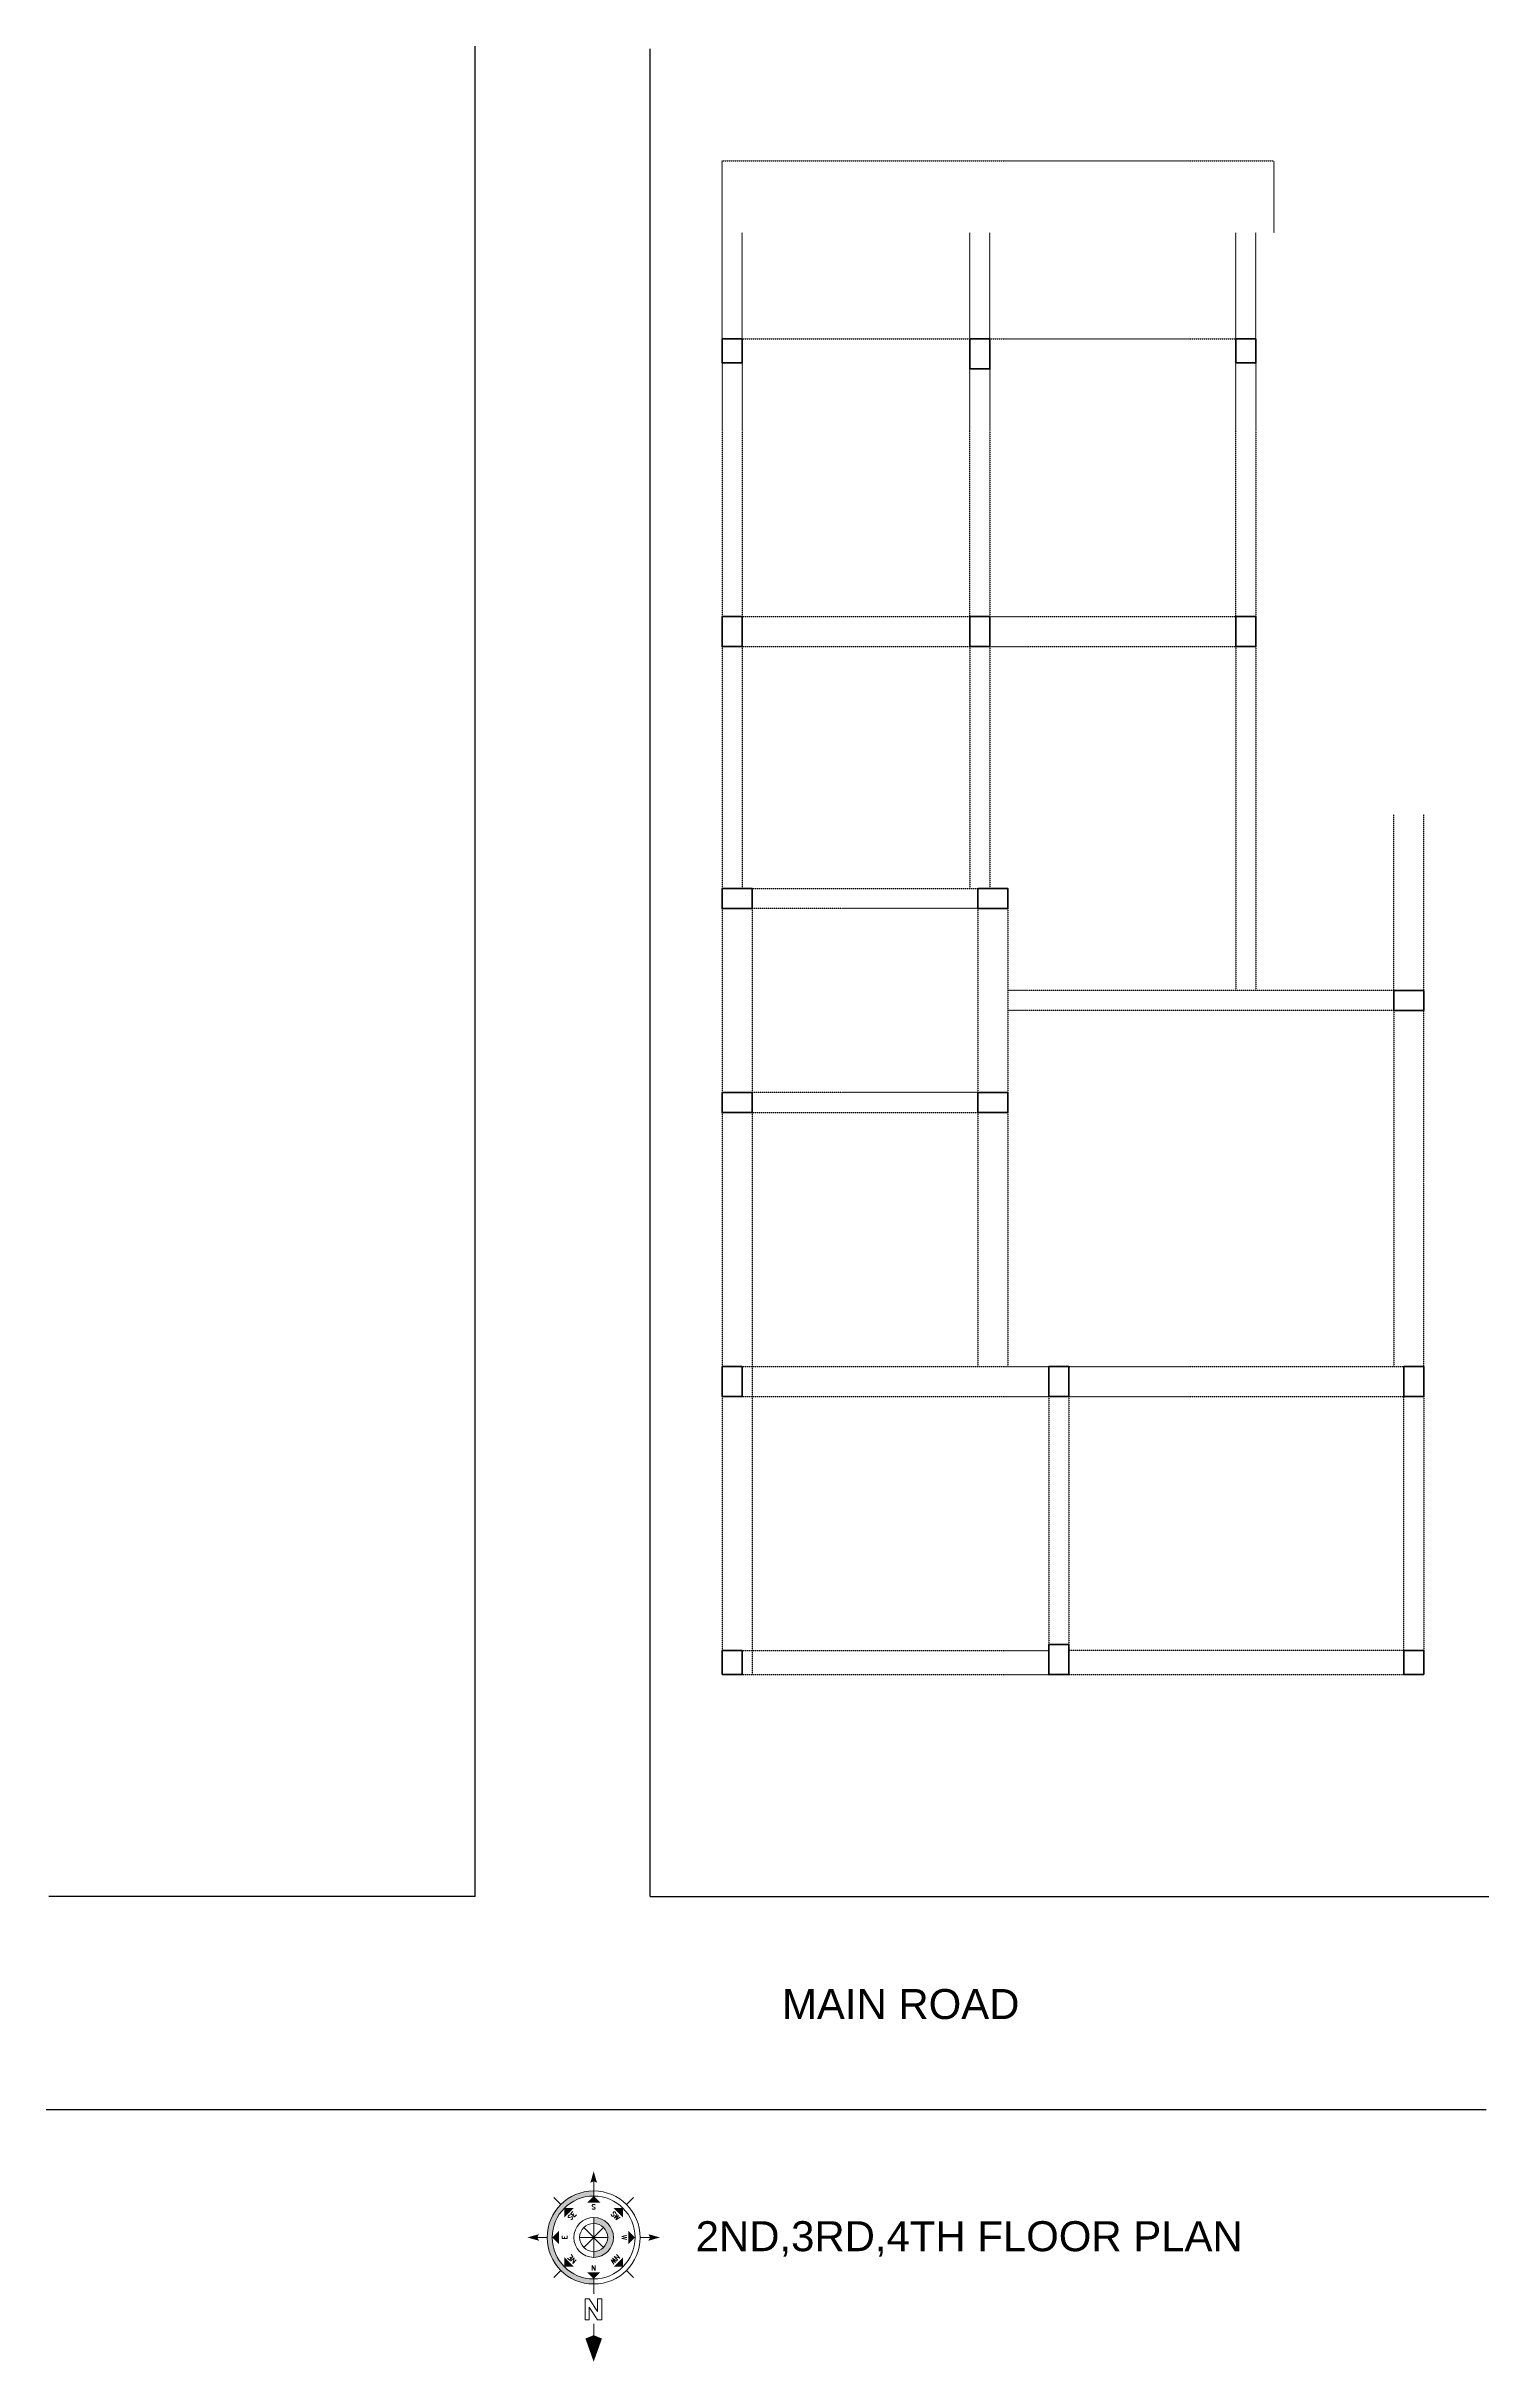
# Model space of a CAD drawing. Header units: inches. Extents: x -54558 to 35158, y -4190 to 41945.
# Drawn here: x 5326 to 6048, y -2223 to -1065 of the extents above; entities that cross this region are included whole.
import ezdxf
from ezdxf.enums import TextEntityAlignment as Align

# ---------------------------------------------------------------- set-up
doc = ezdxf.new("R2010")
doc.units = ezdxf.units.IN
doc.header["$MEASUREMENT"] = 0
doc.linetypes.add('AUDIT_I_190731160832-11', pattern=[0.375, 0.25, -0.125])
doc.linetypes.add('Dash 1_16_', pattern=[3.175, 1.5875, -1.5875])
doc.layers.get('0').update_dxf_attribs({"true_color": 0xe4c8de})
for name, color, linetype, lineweight in [('A-FURN-FIXD', 44, 'Continuous', 9), ('colum', 241, 'Continuous', 40), ('ROAD', 251, 'Continuous', 30)]:
    doc.layers.add(name, color=color, linetype=linetype, lineweight=lineweight)
doc.layers.add('title', color=7, linetype='Continuous')
doc.styles.add('Arial', font='arial.ttf')
doc.styles.add('ROMANS', font='romans.shx', dxfattribs={"width": 0.8})

# ---------------------------------------------------------------- blocks, each defined once
blk = doc.blocks.new('Anno_North_J_Metric')
at = {"layer": 'title', "lineweight": 18}
h = blk.add_hatch(color=256, dxfattribs=at)
h.paths.add_polyline_path([(4.17, 0), (4.68, 0, 1), (-4.68, 0), (-4.17, 0, -1)])
h.paths.add_polyline_path([(-1.41, 0), (-2, 0, 1), (2, 0), (1.41, 0, -1)])
for p, q in [((0, 4.68), (0, 5.67)), ((-3.31, 3.31), (-4.01, 4.01)), ((3.31, 3.31), (4.01, 4.01)), ((-8.67, 0), (-9.83, 0)), ((-8.27, 0.86), (-6.17, 0.86)), ((-8.27, 0.44), (-8.27, 0.86)), ((-7.01, 0.44), (-8.27, 0.44)), ((-8.27, -0.4), (-7.01, 0.44)), ((-6.17, 0.44), (-7.43, -0.4)), ((-6.17, 0.86), (-6.17, 0.44)), ((-4.68, 0), (-5.67, 0)), ((-4.68, 0), (-4.17, 0)), ((1, -1), (-1, 1)), ((1, 1), (-1, -1)), ((-1, 1), (1, -1)), ((-1, -1), (1, 1)), ((0, -1.41), (0, 1.41)), ((0, 1.41), (0, -1.41)), ((1.41, 0), (2, 0)), ((4.68, 0), (4.17, 0)), ((4.68, 0), (5.67, 0)), ((-8.27, -0.82), (-8.27, -0.4)), ((-6.17, -0.82), (-8.27, -0.82)), ((-7.43, -0.4), (-6.17, -0.4)), ((-6.17, -0.4), (-6.17, -0.82)), ((-1.41, 0), (-2, 0)), ((1.41, 0), (-1.41, 0)), ((-1.41, 0), (1.41, 0)), ((-3.31, -3.31), (-4.01, -4.01)), ((3.31, -3.31), (4.01, -4.01)), ((0, -4.68), (0, -5.67))]:
    blk.add_line(p, q, dxfattribs=at)
for radius in [4.68, 4.17, 2, 1.41]:
    blk.add_circle((0, 0), radius, dxfattribs=at)
for points in [[(-0.33, 5.5), (0, 5.67), (0, 6.67)], [(0, 6.67), (0.33, 5.5), (0, 5.67)], [(-2.95, 2.95), (-2, 2.95), (-2.95, 2)], [(0, 4.17), (0.67, 3.5), (-0.67, 3.5)], [(2.95, 2.95), (2.95, 2), (2, 2.95)], [(-9.83, 0), (-10.17, 0.83), (-12.5, 0)], [(-12.5, 0), (-10.17, -0.83), (-9.83, 0)], [(-4.17, 0), (-3.5, 0.67), (-3.5, -0.67)], [(4.17, 0), (3.5, -0.67), (3.5, 0.67)], [(5.5, 0.33), (5.67, 0), (6.67, 0)], [(-2.95, -2.95), (-2.95, -2), (-2, -2.95)], [(2.95, -2.95), (2, -2.95), (2.95, -2)], [(6.67, 0), (5.5, -0.33), (5.67, 0)], [(0, -4.17), (-0.67, -3.5), (0.67, -3.5)], [(0, -6.67), (-0.33, -5.5), (0, -5.67)], [(0.33, -5.5), (0, -5.67), (0, -6.67)]]:
    blk.add_solid(points, dxfattribs=at)
at = {"layer": 'title', "lineweight": 18, "style": 'ROMANS'}
for s, rotation, p in [('NE', 45, (-2, 2)), ('SE', 315, (2, 2)), ('N', 90, (-2.83, 0)), ('S', 90, (3.33, 0)), ('NW', 135, (-2, -2)), ('SW', 225, (2, -2)), ('W', 180, (0, -2.83))]:
    blk.add_text(s, height=0.5, rotation=rotation, dxfattribs=at).set_placement(p, align=Align.CENTER)
blk.add_text('E', height=0.5, dxfattribs=at).set_placement((0, 2.67), align=Align.CENTER)
blk = doc.blocks.new('North')
at = {"layer": 'title', "linetype": 'Dash 1_16_', "lineweight": 20, "xscale": 79.54979519464541, "yscale": 79.54979519464541, "zscale": 79.54979519464541, "rotation": 270}
blk.add_blockref('Anno_North_J_Metric', (8025510, 1107807), dxfattribs=at)

msp = doc.modelspace()

# ---------------------------------------------------------------- linework, layer by layer
at = {"linetype": 'AUDIT_I_190731160832-11', "ltscale": 0.25}
for p, q in [((5664.336, -1122.022), (5940.336, -1122.022)), ((5664.336, -1158.022), (5664.336, -1122.022)), ((5940.336, -1122.022), (5940.336, -1158.022)), ((5664.336, -1211.022), (5664.336, -1158.022)), ((5674.336, -1211.022), (5674.336, -1158.022)), ((5788.307, -1211.022), (5788.307, -1158.022)), ((5798.307, -1211.022), (5798.307, -1158.022)), ((5921.307, -1211.022), (5921.307, -1158.022)), ((5931.307, -1211.022), (5931.307, -1158.022)), ((5674.336, -1211.022), (5921.307, -1211.022)), ((5664.336, -1223.022), (5664.336, -1350.022)), ((5674.336, -1223.022), (5674.336, -1350.022)), ((5788.307, -1350.022), (5788.307, -1226.022)), ((5798.307, -1226.022), (5798.307, -1350.022)), ((5921.307, -1350.022), (5921.307, -1223.022)), ((5931.307, -1223.022), (5931.307, -1350.022)), ((5674.336, -1350.022), (5788.307, -1350.022)), ((5798.307, -1350.022), (5921.307, -1350.022)), ((5664.336, -1365.022), (5664.336, -1486.022)), ((5674.336, -1365.022), (5674.336, -1486.022)), ((5674.336, -1365.022), (5788.307, -1365.022)), ((5788.307, -1365.022), (5788.307, -1486.022)), ((5798.307, -1365.022), (5798.307, -1486.022)), ((5798.307, -1365.022), (5921.307, -1365.022)), ((5921.307, -1365.022), (5921.307, -1537.022)), ((5931.307, -1365.022), (5931.307, -1537.022)), ((6000.307, -1537.022), (6000.307, -1449.022)), ((6015.307, -1537.022), (6015.307, -1449.022)), ((5679.336, -1486.022), (5792.307, -1486.022)), ((5664.336, -1496.022), (5664.336, -1588.022)), ((5679.336, -1496.022), (5679.336, -1588.022)), ((5792.307, -1496.022), (5679.336, -1496.022)), ((5792.307, -1496.022), (5792.307, -1588.022)), ((5807.307, -1496.022), (5807.307, -1588.022)), ((6000.307, -1537.022), (5807.307, -1537.022)), ((6000.307, -1547.022), (5807.307, -1547.022)), ((6000.307, -1547.022), (6000.307, -1725.022)), ((6015.307, -1725.022), (6015.307, -1547.022)), ((5792.307, -1588.022), (5679.336, -1588.022)), ((5664.336, -1598.022), (5664.336, -1725.022)), ((5679.336, -1598.022), (5679.336, -1879.022)), ((5679.336, -1598.022), (5792.307, -1598.022)), ((5792.307, -1598.022), (5792.307, -1725.022)), ((5807.307, -1598.022), (5807.307, -1725.022)), ((5674.336, -1725.022), (6005.307, -1725.022)), ((5664.336, -1740.022), (5664.336, -1867.022)), ((5674.336, -1740.022), (6005.307, -1740.022)), ((5827.807, -1740.022), (5827.807, -1864.022)), ((5837.807, -1740.022), (5837.807, -1864.022)), ((6005.307, -1867.022), (6005.307, -1740.022)), ((6015.307, -1740.022), (6015.307, -1867.022)), ((5674.336, -1867.022), (5827.807, -1867.022)), ((6005.307, -1867.022), (5837.807, -1867.022)), ((5674.336, -1879.022), (5827.807, -1879.022)), ((5837.807, -1879.022), (6005.307, -1879.022))]:
    msp.add_line(p, q, dxfattribs=at)
at = {"layer": 'colum'}
for points in [[(5664.336, -1211.022), (5674.336, -1211.022), (5674.336, -1223.022), (5664.336, -1223.022)], [(5788.307, -1211.022), (5798.307, -1211.022), (5798.307, -1226.022), (5788.307, -1226.022)], [(5931.307, -1211.022), (5921.307, -1211.022), (5921.307, -1223.022), (5931.307, -1223.022)], [(5664.336, -1350.022), (5674.336, -1350.022), (5674.336, -1365.022), (5664.336, -1365.022)], [(5788.307, -1350.022), (5798.307, -1350.022), (5798.307, -1365.022), (5788.307, -1365.022)], [(5931.307, -1350.022), (5921.307, -1350.022), (5921.307, -1365.022), (5931.307, -1365.022)], [(5679.336, -1496.022), (5679.336, -1486.022), (5664.336, -1486.022), (5664.336, -1496.022)], [(5807.307, -1496.022), (5807.307, -1486.022), (5792.307, -1486.022), (5792.307, -1496.022)], [(6015.307, -1547.022), (6015.307, -1537.022), (6000.307, -1537.022), (6000.307, -1547.022)], [(5679.336, -1598.022), (5679.336, -1588.022), (5664.336, -1588.022), (5664.336, -1598.022)], [(5807.307, -1598.022), (5807.307, -1588.022), (5792.307, -1588.022), (5792.307, -1598.022)], [(5664.336, -1740.022), (5674.336, -1740.022), (5674.336, -1725.022), (5664.336, -1725.022)], [(5827.807, -1740.022), (5837.807, -1740.022), (5837.807, -1725.022), (5827.807, -1725.022)], [(6015.307, -1740.022), (6005.307, -1740.022), (6005.307, -1725.022), (6015.307, -1725.022)], [(5827.807, -1879.022), (5837.807, -1879.022), (5837.807, -1864.022), (5827.807, -1864.022)], [(5664.336, -1879.022), (5674.336, -1879.022), (5674.336, -1867.022), (5664.336, -1867.022)], [(6015.307, -1879.022), (6005.307, -1879.022), (6005.307, -1867.022), (6015.307, -1867.022)]]:
    msp.add_lwpolyline(points, close=True, dxfattribs=at)
at = {"layer": 'ROAD'}
for p, q in [((5540.884, -1990.022), (5540.884, -1064.825)), ((5628.443, -1990.022), (5628.443, -1066.088)), ((5540.884, -1990.022), (5327.66, -1990.022)), ((5628.443, -1990.022), (6047.808, -1990.022)), ((5326.346, -2096.502), (6046.494, -2096.502))]:
    msp.add_line(p, q, dxfattribs=at)

# ---------------------------------------------------------------- block references
at = {"layer": 'A-FURN-FIXD', "lineweight": 30, "xscale": 0.0625, "yscale": 0.0625, "zscale": 0.0625, "rotation": 180}
msp.add_blockref('North', (507194.509, 67077.437), dxfattribs=at)

# ---------------------------------------------------------------- texts
at = {"char_height": 15, "attachment_point": 1, "style": 'Arial'}
for s, insert, width in [('MAIN ROAD', (5694.353, -2036.277), 161.39351), ('2ND,3RD,4TH FLOOR PLAN', (5651.156, -2152.366), 343.72885)]:
    msp.add_mtext(s, dxfattribs=dict(at, insert=insert, width=width))

doc.saveas('drawing.dxf')
